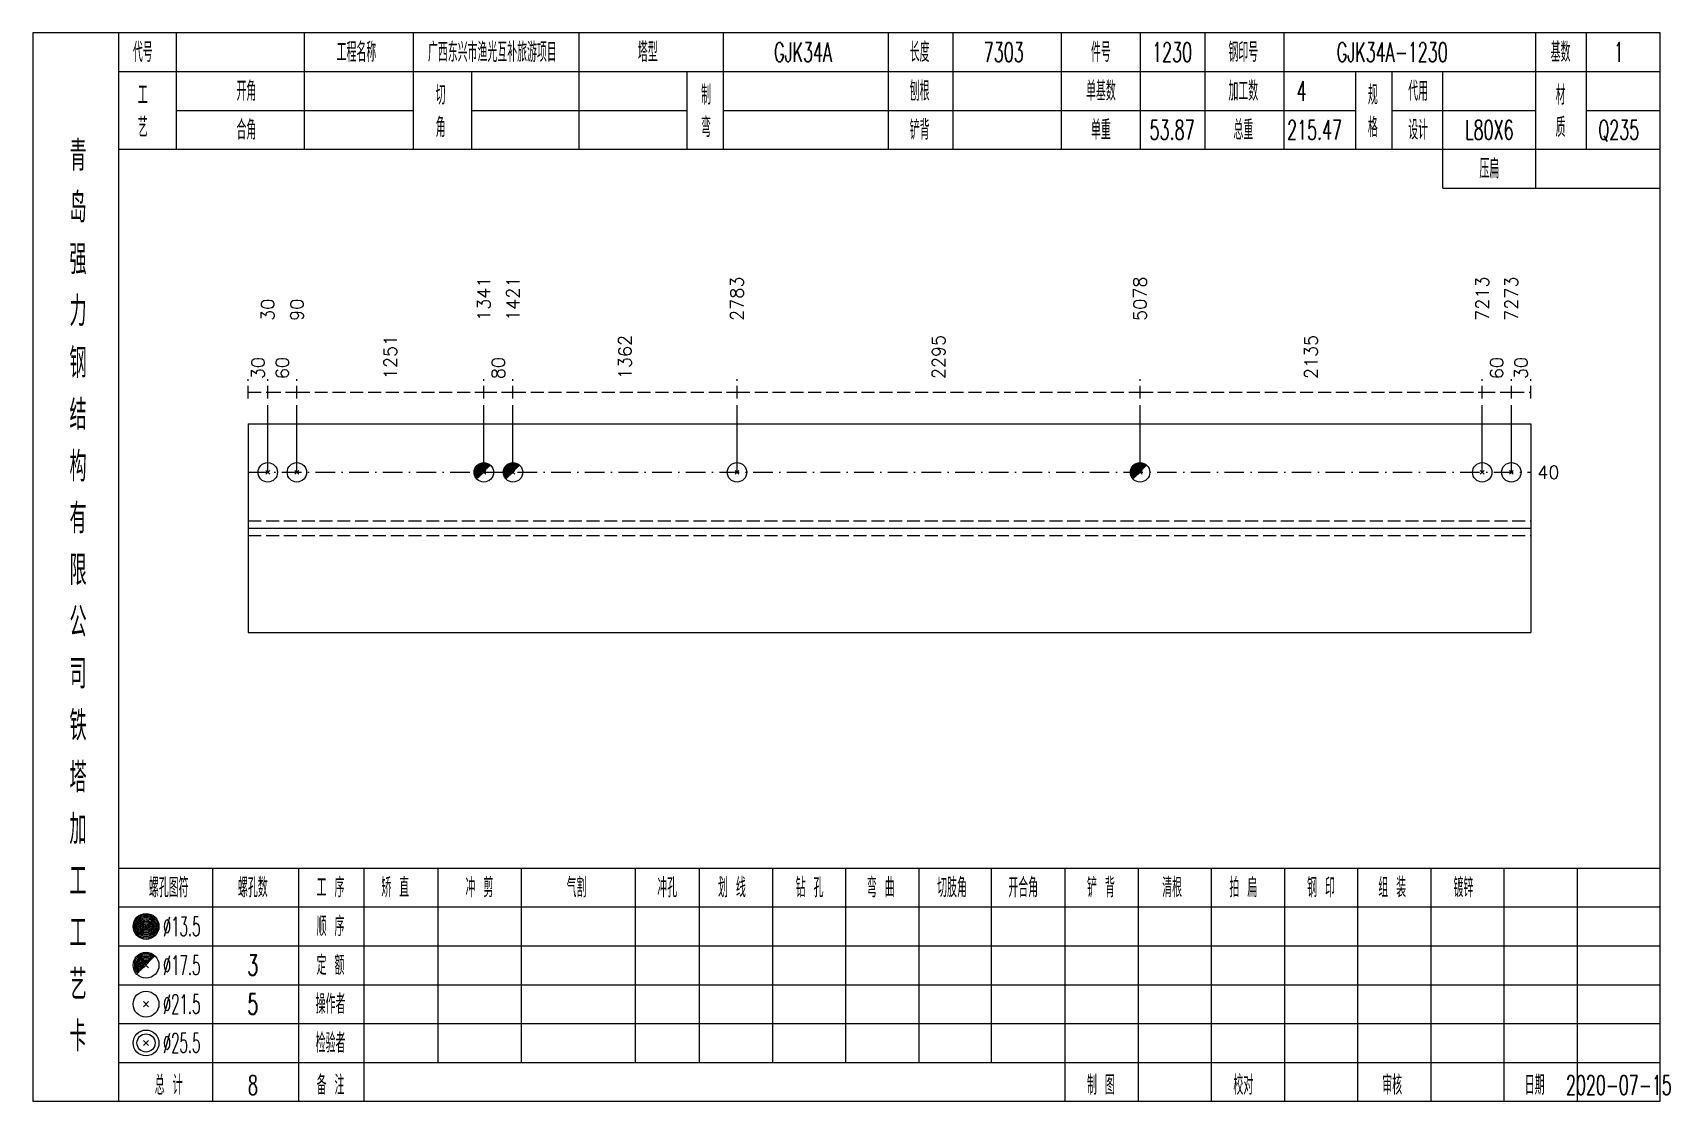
# Model space of a CAD drawing. Extents: x 0 to 2606, y -377 to 6479.
# Drawn here: x 261.4 to 514.3, y 875 to 1040 of the extents above; entities that cross this region are included whole.
import ezdxf
from ezdxf.enums import TextEntityAlignment as Align

# ---------------------------------------------------------------- set-up
doc = ezdxf.new("R2010")
doc.units = 0
doc.header["$MEASUREMENT"] = 0
doc.linetypes.add('一点画线', pattern=[5.2, 3, -1, 0.2, -1])
doc.linetypes.add('虚线', pattern=[2.75, 2, -0.75])
doc.layers.get('0').update_dxf_attribs({"linetype": 'CONTINUOUS', "lineweight": 25})
doc.layers.add('1', color=7, linetype='CONTINUOUS', lineweight=25)
doc.layers.add('4', color=7, linetype='CONTINUOUS', lineweight=25)
doc.styles.get("Standard").update_dxf_attribs({"font": 'simplex.shx', "width": 0.7, "height": 3, "bigfont": 'gbhzfs.shx'})

msp = doc.modelspace()

# ---------------------------------------------------------------- texts
at = {"color": 7, "linetype": 'Continuous', "lineweight": 13}
for s, p in [('2783', (370.19, 995.5)), ('5078', (432.45, 995.5)), ('7213', (485.3, 995.5)), ('7273', (489.8, 995.5)), ('1341', (331.08, 995.5)), ('1421', (335.58, 995.5)), ('30', (297.7, 995.5)), ('90', (302.2, 995.5))]:
    msp.add_text(s, height=2, rotation=90, dxfattribs=at).set_placement(p, align=Align.MIDDLE_LEFT)
at = {"color": 8, "linetype": 'Continuous', "lineweight": 9}
for s, p in [('1251', (316.64, 986.5)), ('1362', (352.88, 986.5)), ('2295', (401.32, 986.5)), ('2135', (458.87, 986.5)), ('30', (296.2, 986.5)), ('60', (299.95, 986.5)), ('80', (333.33, 986.5)), ('60', (487.55, 986.5)), ('30', (491.3, 986.5))]:
    msp.add_text(s, height=2, rotation=90, dxfattribs=at).set_placement(p, align=Align.MIDDLE_LEFT)
at = {"color": 7, "linetype": 'Continuous', "lineweight": 13}
msp.add_text('40', height=2, dxfattribs=at).set_placement((493.8, 972.12), align=Align.MIDDLE_LEFT)
at = {"layer": '4', "color": 1, "linetype": 'Continuous', "lineweight": 13}
for s, height, width, p in [('代号', 3, 0.6, (278.4, 1037)), ('工程名称', 3, 0.6, (311.4, 1037)), ('广西东兴市渔光互补旅游项目', 3, 0.6, (332.4, 1037)), ('塔型', 3, 0.6, (356.4, 1037)), ('GJK34A', 3, 0.6, (380.4, 1037)), ('长度', 3, 0.6, (398.4, 1037)), ('7303', 3, 0.6, (411.4, 1037)), ('件号', 3, 0.6, (426.4, 1037)), ('1230', 3, 0.6, (437.4, 1037)), ('钢印号', 3, 0.6, (448.4, 1037)), ('GJK34A-1230', 3, 0.6, (471.4, 1037)), ('基数', 3, 0.6, (497.4, 1037)), ('1', 3, 0.6, (506.4, 1037)), ('开角', 3, 0.6, (294.4, 1031)), ('切', 3, 0.6, (324.4, 1030.4)), ('制', 3, 0.6, (365.4, 1030.4)), ('刨根', 3, 0.6, (398.4, 1031)), ('单基数', 3, 0.6, (426.4, 1031)), ('加工数', 3, 0.6, (448.4, 1031)), ('4', 3, 0.6, (457.4, 1031)), ('规', 3, 0.6, (468.4, 1030.4)), ('代用', 3, 0.6, (475.4, 1031)), ('材', 3, 0.6, (497.4, 1030.4)), ('工', 3, 0.6, (278.4, 1030.4)), ('艺', 3, 0.6, (278.4, 1025.4)), ('角', 3, 0.6, (324.4, 1025.4)), ('弯', 3, 0.6, (365.4, 1025.4)), ('格', 3, 0.6, (468.4, 1025.4)), ('质', 3, 0.6, (497.4, 1025.4)), ('合角', 3, 0.6, (294.4, 1025)), ('铲背', 3, 0.6, (398.4, 1025)), ('单重', 3, 0.6, (426.4, 1025)), ('53.87', 3, 0.6, (437.4, 1025)), ('总重', 3, 0.6, (448.4, 1025)), ('215.47', 3, 0.6, (459.4, 1025)), ('设计', 3, 0.6, (475.4, 1025)), ('L80X6', 3, 0.6, (486.4, 1025)), ('Q235', 3, 0.6, (506.4, 1025)), ('青', 4.6, 0.8, (268.4, 1021)), ('压扁', 3, 0.6, (486.4, 1019)), ('岛', 4.6, 0.8, (268.4, 1013)), ('强', 4.6, 0.8, (268.4, 1005)), ('力', 4.6, 0.8, (268.4, 997)), ('钢', 4.6, 0.8, (268.4, 989)), ('结', 4.6, 0.8, (268.4, 981)), ('构', 4.6, 0.8, (268.4, 973)), ('有', 4.6, 0.8, (268.4, 965)), ('限', 4.6, 0.8, (268.4, 957)), ('公', 4.6, 0.8, (268.4, 949)), ('司', 4.6, 0.8, (268.4, 941)), ('铁', 4.6, 0.8, (268.4, 933)), ('塔', 4.6, 0.8, (268.4, 925)), ('加', 4.6, 0.8, (268.4, 917)), ('工', 4.6, 0.8, (268.4, 909)), ('螺孔图符', 3, 0.6, (282.4, 908)), ('螺孔数', 3, 0.6, (295.4, 908)), ('工 序', 3, 0.6, (307.4, 908)), ('矫 直', 3, 0.6, (317.4, 908)), ('冲 剪', 3, 0.6, (330.4, 908)), ('气割', 3, 0.6, (345.4, 908)), ('冲孔', 3, 0.6, (359.4, 908)), ('划 线', 3, 0.6, (369.4, 908)), ('钻 孔', 3, 0.6, (381.4, 908)), ('弯 曲', 3, 0.6, (392.4, 908)), ('切肢角', 3, 0.6, (403.4, 908)), ('开合角', 3, 0.6, (414.4, 908)), ('铲 背', 3, 0.6, (426.4, 908)), ('清根', 3, 0.6, (437.4, 908)), ('拍 扁', 3, 0.6, (448.4, 908)), ('钢 印', 3, 0.6, (460.4, 908)), ('组 装', 3, 0.6, (471.4, 908)), ('镀锌', 3, 0.6, (482.4, 908)), ('工', 4.6, 0.8, (268.4, 901)), ('%%C13.5', 3, 0.5, (284.4, 902)), ('顺 序', 3, 0.6, (307.4, 902)), ('艺', 4.6, 0.8, (268.4, 893)), ('%%C17.5', 3, 0.5, (284.4, 896)), ('3', 3.2, 0.6, (295.4, 896)), ('定 额', 3, 0.6, (307.4, 896)), ('%%C21.5', 3, 0.5, (284.4, 890)), ('5', 3.2, 0.6, (295.4, 890)), ('操作者', 3, 0.6, (307.4, 890)), ('卡', 4.6, 0.8, (268.4, 885)), ('%%C25.5', 3, 0.5, (284.4, 884)), ('检验者', 3, 0.6, (307.4, 884)), ('总 计', 3, 0.6, (282.4, 877.5)), ('8', 3, 0.6, (295.4, 877.5)), ('备 注', 3, 0.6, (307.4, 877.5)), ('制 图', 3, 0.6, (426.4, 877.5)), ('校对', 3, 0.6, (448.4, 877.5)), ('审核', 3, 0.6, (471.4, 877.5)), ('日期', 3, 0.6, (493.4, 877.5)), ('2020-07-15', 3, 0.6, (506.4, 877.5))]:
    msp.add_text(s, height=height, dxfattribs=dict(at, width=width)).set_placement(p, align=Align.MIDDLE_CENTER)

# ---------------------------------------------------------------- linework, layer by layer
at = {"color": 8, "linetype": '虚线', "lineweight": 9}
for p, q in [((294.7, 983.5), (294.7, 986.5)), ((297.7, 983.5), (297.7, 986.5)), ((297.7, 983.5), (297.7, 986.5)), ((302.2, 983.5), (302.2, 986.5)), ((302.2, 983.5), (302.2, 986.5)), ((331.08, 983.5), (331.08, 986.5)), ((331.08, 983.5), (331.08, 986.5)), ((335.58, 983.5), (335.58, 986.5)), ((335.58, 983.5), (335.58, 986.5)), ((370.19, 983.5), (370.19, 986.5)), ((370.19, 983.5), (370.19, 986.5)), ((432.45, 983.5), (432.45, 986.5)), ((432.45, 983.5), (432.45, 986.5)), ((485.3, 983.5), (485.3, 986.5)), ((485.3, 983.5), (485.3, 986.5)), ((489.8, 983.5), (489.8, 986.5)), ((489.8, 983.5), (489.8, 986.5)), ((492.8, 983.5), (492.8, 986.5)), ((294.7, 984.5), (297.7, 984.5)), ((297.7, 984.5), (302.2, 984.5)), ((302.2, 984.5), (331.08, 984.5)), ((331.08, 984.5), (335.58, 984.5)), ((335.58, 984.5), (370.19, 984.5)), ((370.19, 984.5), (432.45, 984.5)), ((432.45, 984.5), (485.3, 984.5)), ((485.3, 984.5), (489.8, 984.5)), ((489.8, 984.5), (492.8, 984.5))]:
    msp.add_line(p, q, dxfattribs=at)
at = {"color": 7, "linetype": 'Continuous', "lineweight": 13}
for p, q in [((297.7, 972.12), (297.7, 982.5)), ((302.2, 972.12), (302.2, 982.5)), ((331.08, 972.12), (331.08, 982.5)), ((335.58, 972.12), (335.58, 982.5)), ((370.19, 972.12), (370.19, 982.5)), ((432.45, 972.12), (432.45, 982.5)), ((485.3, 972.12), (485.3, 982.5)), ((489.8, 972.12), (489.8, 982.5)), ((297.4, 971.83), (298, 972.42)), ((298, 971.83), (297.4, 972.42)), ((301.9, 971.83), (302.5, 972.42)), ((302.5, 971.83), (301.9, 972.42)), ((369.89, 971.83), (370.49, 972.42)), ((370.49, 971.83), (369.89, 972.42)), ((485, 971.83), (485.6, 972.42)), ((485.6, 971.83), (485, 972.42)), ((489.5, 971.83), (490.1, 972.42)), ((490.1, 971.83), (489.5, 972.42))]:
    msp.add_line(p, q, dxfattribs=at)
at = {"color": 7, "linetype": 'Continuous', "lineweight": 18}
for p, q in [((294.7, 979.62), (294.7, 947.38)), ((294.7, 979.62), (492.8, 979.62)), ((492.8, 979.62), (492.8, 947.38)), ((294.7, 963.5), (492.8, 963.5))]:
    msp.add_line(p, q, dxfattribs=at)
at = {"color": 3, "linetype": '一点画线', "lineweight": 13}
msp.add_line((294.7, 972.12), (492.8, 972.12), dxfattribs=at)
at = {"color": 7, "linetype": 'Continuous', "lineweight": 0}
for p, q in [((330.78, 971.83), (331.38, 972.42)), ((330.78, 972.42), (331.38, 971.83)), ((335.28, 971.83), (335.88, 972.42)), ((335.28, 972.42), (335.88, 971.83)), ((432.15, 971.83), (432.75, 972.42)), ((432.15, 972.42), (432.75, 971.83))]:
    msp.add_line(p, q, dxfattribs=at)
at = {"color": 1, "linetype": '虚线', "lineweight": 18}
for p, q in [((294.7, 964.62), (492.8, 964.62)), ((294.7, 962.38), (492.8, 962.38))]:
    msp.add_line(p, q, dxfattribs=at)
at = {"color": 7, "linetype": 'Continuous', "lineweight": 13}
for centre in [(297.7, 972.12), (302.2, 972.12), (331.08, 972.12), (335.58, 972.12), (370.19, 972.12), (432.45, 972.12), (485.3, 972.12), (489.8, 972.12)]:
    msp.add_circle(centre, 1.5, dxfattribs=at)
for centre, radius in [((331.08, 972.12), 1.35), ((331.08, 972.12), 1.2), ((331.08, 972.12), 1.05), ((331.08, 972.12), 0.9), ((331.08, 972.12), 0.75), ((331.08, 972.12), 0.6), ((331.08, 972.12), 0.45), ((331.08, 972.12), 0.3), ((331.08, 972.12), 0.15), ((335.58, 972.12), 1.35), ((335.58, 972.12), 1.2), ((335.58, 972.12), 1.05), ((335.58, 972.12), 0.9), ((335.58, 972.12), 0.75), ((335.58, 972.12), 0.6), ((335.58, 972.12), 0.45), ((335.58, 972.12), 0.3), ((335.58, 972.12), 0.15), ((432.45, 972.12), 1.35), ((432.45, 972.12), 1.2), ((432.45, 972.12), 1.05), ((432.45, 972.12), 0.9), ((432.45, 972.12), 0.75), ((432.45, 972.12), 0.6), ((432.45, 972.12), 0.45), ((432.45, 972.12), 0.3), ((432.45, 972.12), 0.15)]:
    msp.add_arc(centre, radius, 45, 225, dxfattribs=at)
at = {"layer": '1', "color": 7, "linetype": 'Continuous', "lineweight": 18}
msp.add_line((294.7, 947.38), (492.8, 947.38), dxfattribs=at)
at = {"layer": '4', "color": 1, "linetype": 'Continuous', "lineweight": 18}
for p, q in [((274.7, 875), (274.7, 1040)), ((283.6, 1022), (283.6, 1040)), ((303.4, 1022), (303.4, 1040)), ((320.2, 1022), (320.2, 1040)), ((345.8, 1022), (345.8, 1040)), ((368.1, 1022), (368.1, 1040)), ((393.6, 1022), (393.6, 1040)), ((403.6, 1022), (403.6, 1040)), ((420.3, 1022), (420.3, 1040)), ((432.5, 1022), (432.5, 1040)), ((442.5, 1022), (442.5, 1040)), ((454.7, 1022), (454.7, 1040)), ((493.6, 1016), (493.6, 1040)), ((501.4, 1022), (501.4, 1040)), ((274.7, 1034), (512.8, 1034)), ((329.2, 1022), (329.2, 1034)), ((362.5, 1022), (362.5, 1034)), ((465.8, 1022), (465.8, 1034)), ((471.4, 1022), (471.4, 1034)), ((479.2, 1016), (479.2, 1034)), ((283.6, 1028), (320.2, 1028)), ((329.2, 1028), (362.5, 1028)), ((368.1, 1028), (465.8, 1028)), ((471.4, 1028), (493.6, 1028)), ((501.4, 1028), (512.8, 1028)), ((274.7, 1022), (512.8, 1022)), ((479.2, 1016), (512.8, 1016)), ((274.7, 911), (512.8, 911)), ((289.2, 875), (289.2, 911)), ((302.5, 875), (302.5, 911)), ((312.6, 875), (312.6, 911)), ((324, 881), (324, 911)), ((336.9, 881), (336.9, 911)), ((354.5, 881), (354.5, 911)), ((364.4, 881), (364.4, 911)), ((375.7, 881), (375.7, 911)), ((387, 881), (387, 911)), ((398.3, 881), (398.3, 911)), ((409.5, 881), (409.5, 911)), ((420.9, 881), (420.9, 911)), ((432.2, 881), (432.2, 911)), ((443.5, 881), (443.5, 911)), ((454.8, 881), (454.8, 911)), ((466.1, 881), (466.1, 911)), ((477.4, 881), (477.4, 911)), ((488.7, 881), (488.7, 911)), ((500, 881), (500, 911)), ((274.7, 905), (512.8, 905)), ((274.7, 899), (512.8, 899)), ((274.7, 893), (512.8, 893)), ((274.7, 887), (512.8, 887)), ((274.7, 881), (512.8, 881)), ((420.9, 875), (420.9, 881)), ((432.2, 875), (432.2, 881)), ((443.5, 875), (443.5, 881)), ((454.8, 875), (454.8, 881)), ((466.1, 875), (466.1, 881)), ((477.4, 875), (477.4, 881)), ((488.7, 875), (488.7, 881)), ((500, 875), (500, 881))]:
    msp.add_line(p, q, dxfattribs=at)
at = {"layer": '4', "color": 7, "linetype": 'Continuous', "lineweight": 13}
for p, q in [((278.7, 901.8), (279.1, 902.2)), ((279.1, 901.8), (278.7, 902.2)), ((278.5, 889.6), (279.3, 890.4)), ((279.3, 889.6), (278.5, 890.4)), ((278.5, 883.6), (279.3, 884.4)), ((279.3, 883.6), (278.5, 884.4))]:
    msp.add_line(p, q, dxfattribs=at)
at = {"layer": '4', "color": 7, "linetype": 'Continuous', "lineweight": 0}
for p, q in [((278.5, 895.6), (279.3, 896.4)), ((278.5, 896.4), (279.3, 895.6))]:
    msp.add_line(p, q, dxfattribs=at)
at = {"layer": '4', "color": 1, "linetype": 'Continuous', "lineweight": 18}
msp.add_lwpolyline([(261.4, 1040), (261.4, 875), (512.8, 875), (512.8, 1040)], close=True, dxfattribs=at)
at = {"layer": '4', "color": 7, "linetype": 'Continuous', "lineweight": 13}
for centre, radius in [((278.9, 902), 2), ((278.9, 902), 1.8), ((278.9, 902), 1.6), ((278.9, 902), 1.4), ((278.9, 902), 1.2), ((278.9, 902), 1), ((278.9, 902), 0.8), ((278.9, 902), 0.6), ((278.9, 902), 0.4), ((278.9, 902), 0.2), ((278.9, 896), 2), ((278.9, 890), 2), ((278.9, 884), 2), ((278.9, 884), 1.4)]:
    msp.add_circle(centre, radius, dxfattribs=at)
for radius in [1.8, 1.6, 1.4, 1.2, 1, 0.8, 0.6, 0.4, 0.2]:
    msp.add_arc((278.9, 896), radius, 45, 225, dxfattribs=at)

msp.set_redraw_order([(e.dxf.handle, doc.entitydb.next_handle()) for e in msp.query("TEXT MTEXT ATTDEF DIMENSION ARC_DIMENSION")])  # texts and dimensions are drawn at this point

doc.saveas('drawing.dxf')
